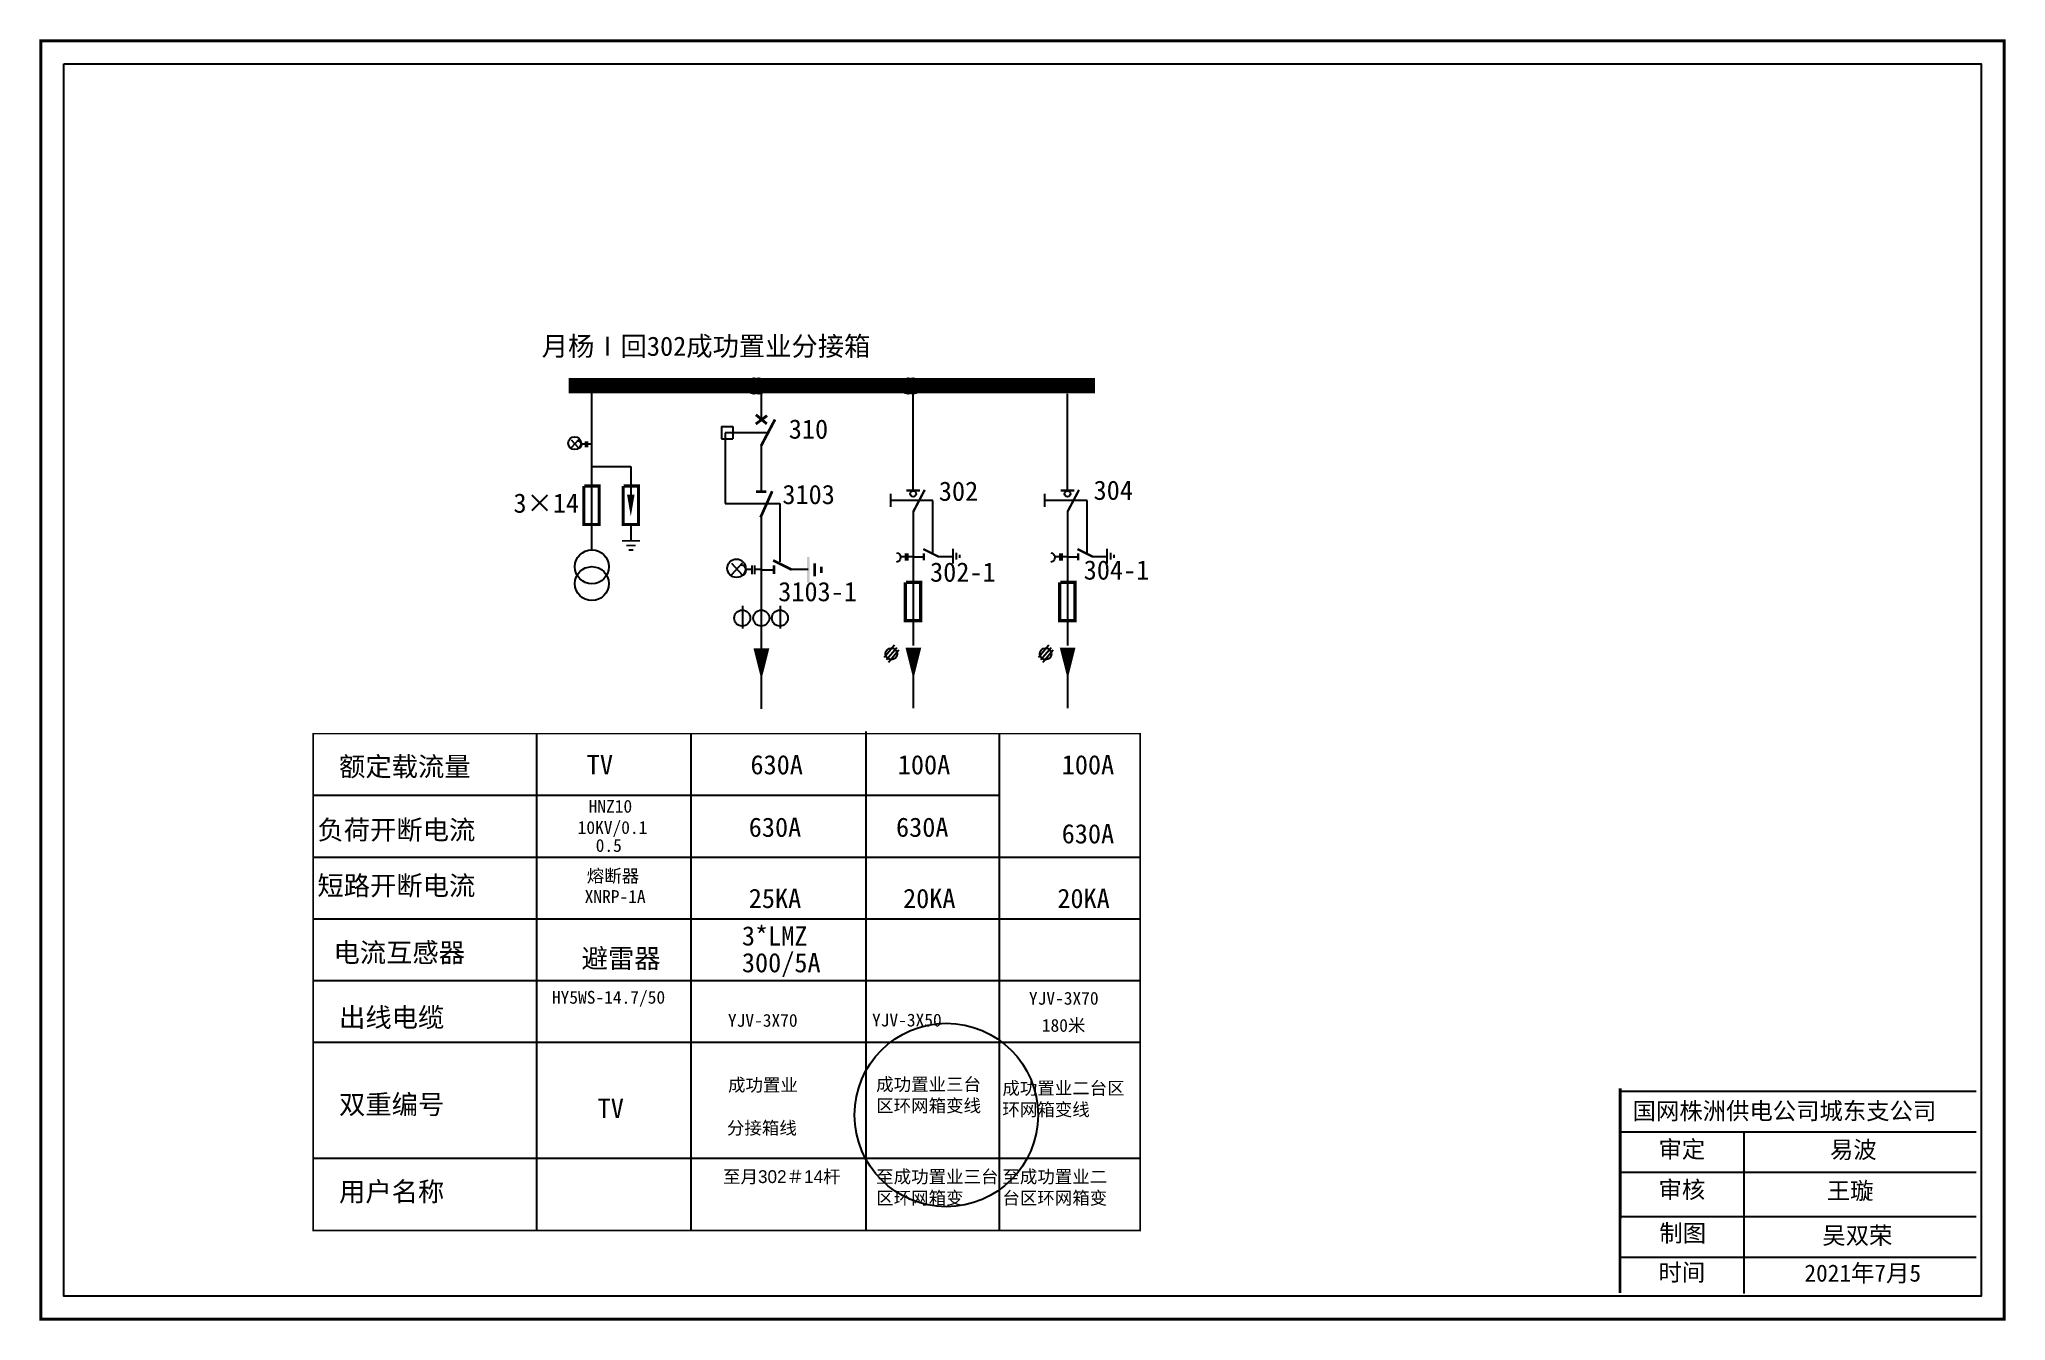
# Model space of a CAD drawing. Extents: x -1617 to -835, y -1850 to -1503.
# Drawn here: x -1090.3 to -835.4, y -1669.4 to -1503.3 of the extents above; entities that cross this region are included whole.
import ezdxf

# ---------------------------------------------------------------- set-up
doc = ezdxf.new("R2010")
doc.units = 0
doc.header["$LTSCALE"] = 0.774411
doc.linetypes.add('ACAD_ISO02W100', pattern=[15, 12, -3])
doc.linetypes.add('DASHED', pattern=[0.45, 0.3, -0.15])
doc.layers.get('0').update_dxf_attribs({"linetype": 'CONTINUOUS'})
doc.layers.add('1', color=7, linetype='CONTINUOUS')
doc.styles.get("Standard").update_dxf_attribs({"font": '', "height": 2.5})
doc.styles.add('字体', font='simkai_0.ttf', dxfattribs={"height": 2.5})
doc.styles.get('Standard').set_extended_font_data('SimSun')

msp = doc.modelspace()

# ---------------------------------------------------------------- texts
for s, p in [('月杨Ⅰ回302成功置业分接箱', (-1025.2, -1544.34)), ('310', (-993.17, -1555.08)), ('3×14', (-1028.86, -1564.68)), ('3103', (-994, -1563.56)), ('302', (-973.72, -1563.13)), ('304', (-953.66, -1563.01)), ('302-1', (-974.86, -1573.62)), ('304-1', (-954.94, -1573.35)), ('3103-1', (-994.54, -1576.15)), ('额定载流量', (-1051.47, -1598.83)), ('TV', (-1019.36, -1598.59)), ('630A', (-998.14, -1598.59)), ('100A', (-979.04, -1598.59)), ('100A', (-957.79, -1598.59)), ('负荷开断电流', (-1054.27, -1607.04)), ('630A', (-998.36, -1606.69)), ('630A', (-979.27, -1606.69)), ('630A', (-957.79, -1607.54)), ('短路开断电流', (-1054.27, -1614.26)), ('25KA', (-998.36, -1615.92)), ('20KA', (-978.36, -1615.92)), ('20KA', (-958.36, -1615.92)), ('3*LMZ', (-999.25, -1620.78)), ('电流互感器', (-1052.19, -1622.94)), ('避雷器', (-1020.03, -1623.7)), ('300/5A', (-999.25, -1624.25)), ('出线电缆', (-1051.47, -1631.34)), ('双重编号', (-1051.47, -1642.63)), ('用户名称', (-1051.47, -1653.93))]:
    msp.add_text(s, height=2.5).set_placement(p)
at = {"linetype": 'DASHED'}
for s, height, p in [('HNZ10', 1.66, (-1019.12, -1603.56)), ('10KV/0.1', 1.66, (-1020.54, -1606.31)), ('0.5', 1.66, (-1018.2, -1608.64)), ('熔断器', 1.66, (-1019.36, -1612.59)), ('XNRP-1A', 1.66, (-1019.63, -1615.26)), ('HY5WS-14.7/50', 1.6602, (-1023.88, -1628.32)), ('YJV-3X70', 1.66, (-962.04, -1628.45)), ('YJV-3X70', 1.66, (-1001.06, -1631.31)), ('YJV-3X50', 1.66, (-982.38, -1631.27)), ('180米', 1.66, (-960.37, -1631.96)), ('成功置业 ', 1.66, (-1001.05, -1639.68)), ('分接箱线', 1.66, (-1001.19, -1645.26))]:
    msp.add_text(s, height=height, dxfattribs=at).set_placement(p)
at = {"linetype": 'DASHED', "attachment_point": 1}
for s, insert, char_height, width in [('成功置业三台区环网箱变线', (-981.84, -1637.94), 1.6602, 14.9363), ('成功置业二台区\\P环网箱变线', (-965.48, -1638.44), 1.66, 21.5254), ('{\\f\uffbfﾬￌﾣﾤ_GB2312|b0|i0|c134|p49;至月302＃14杆}', (-1001.69, -1649.91), 1.6602, 21.5254), ('至成功置业三台区环网箱变', (-981.84, -1649.91), 1.6602, 15.8423), ('至成功置业二\\P台区环网箱变', (-965.48, -1649.91), 1.66, 21.5254)]:
    msp.add_mtext(s, dxfattribs=dict(at, insert=insert, char_height=char_height, width=width))
at = {"color": 0, "linetype": 'Continuous', "attachment_point": 1, "style": '字体'}
for s, insert, char_height, width in [('国网株洲供电公司城东支公司', (-883.78, -1641.11), 2.2199, 60.6906), ('\\f\uffbfﾬￌﾣﾤ_GB2312|b0|i0|c134|p49;审定', (-880.43, -1646.08), 2.2199, 17.3608), ('易波', (-858.2, -1646.13), 2.22, 17.3608), ('\\f\uffbfﾬￌﾣﾤ_GB2312|b0|i0|c134|p49;审核', (-880.43, -1651.31), 2.2199, 17.3608), ('王璇', (-858.61, -1651.46), 2.22, 17.3608), ('\\f\uffbfﾬￌﾣﾤ_GB2312|b0|i0|c134|p49;制图', (-880.31, -1656.95), 2.2199, 17.3608), ('吴双荣', (-859.19, -1657.25), 2.22, 17.3608), ('\\f\uffbfﾬￌﾣﾤ_GB2312|b0|i0|c134|p49;时间', (-880.43, -1662.04), 2.2199, 17.3608), ('2021年7月5', (-861.51, -1662.13), 2.22, 32.4712)]:
    msp.add_mtext(s, dxfattribs=dict(at, insert=insert, char_height=char_height, width=width))
at = {"layer": '1'}
msp.add_text('TV', height=2.5, dxfattribs=at).set_placement((-1017.95, -1643.12))

# ---------------------------------------------------------------- blocks, each defined once
blk = doc.blocks.new('JD')
for points in [[(-2, 0.2), (-2, -0.2), (2, 0.2), (2, -0.2)], [(1, -1.2), (1, -0.8), (-1, -1.2), (-1, -0.8)], [(-0.5, -1.8), (-0.5, -2.2), (0.5, -1.8), (0.5, -2.2)]]:
    blk.add_trace(points)

# ---------------------------------------------------------------- linework, layer by layer
for p, q in [((-1018.73, -1548.22), (-1018.73, -1569.57)), ((-996.76, -1548.22), (-996.76, -1552.65)), ((-977.1, -1549.25), (-977.1, -1561.76)), ((-957.1, -1549.25), (-957.1, -1561.76)), ((-1001.88, -1553.48), (-1000.44, -1553.48)), ((-1001.88, -1553.48), (-1001.88, -1555.08)), ((-1001.42, -1554.31), (-1001.42, -1563.47)), ((-996.04, -1554.31), (-1001.42, -1554.31)), ((-1000.44, -1553.48), (-1000.44, -1555.08)), ((-1001.88, -1555.08), (-1000.44, -1555.08)), ((-996.76, -1555.92), (-996.76, -1561.87)), ((-1018.75, -1558.68), (-1013.65, -1558.68)), ((-1013.65, -1558.68), (-1013.65, -1562.41)), ((-1001.42, -1563.47), (-994.32, -1563.47)), ((-996.76, -1564.85), (-996.76, -1582.41)), ((-994.32, -1563.47), (-994.32, -1571.03)), ((-977.04, -1564.49), (-977.04, -1581.9)), ((-957.04, -1564.49), (-957.04, -1581.9)), ((-1013.65, -1566.32), (-1013.65, -1568.25)), ((-996.76, -1572.06), (-995.1, -1572.06)), ((-992.93, -1572.01), (-990.67, -1572.01)), ((-977.04, -1570.39), (-975.66, -1570.39)), ((-973.85, -1570.35), (-971.97, -1570.35)), ((-957.04, -1570.39), (-955.66, -1570.39)), ((-953.85, -1570.35), (-951.97, -1570.35)), ((-999.15, -1576.75), (-999.15, -1579.67)), ((-994.27, -1576.75), (-994.27, -1579.67)), ((-979.46, -1581.86), (-980.79, -1583.45)), ((-979.17, -1582.17), (-980.49, -1583.76)), ((-978.9, -1582.5), (-980.23, -1584.09)), ((-977.05, -1582.91), (-977.05, -1590)), ((-959.46, -1581.86), (-960.79, -1583.45)), ((-959.17, -1582.17), (-960.49, -1583.76)), ((-958.9, -1582.5), (-960.23, -1584.09)), ((-957.05, -1582.91), (-957.05, -1590)), ((-996.75, -1584.77), (-996.75, -1590.11)), ((-983.18, -1593.02), (-983.18, -1657.59)), ((-1025.88, -1593.31), (-1025.88, -1657.72)), ((-1025.88, -1593.31), (-1025.88, -1657.72)), ((-1005.88, -1593.31), (-1005.88, -1657.72)), ((-965.88, -1593.31), (-965.88, -1657.72)), ((-965.88, -1593.31), (-965.88, -1657.72))]:
    msp.add_line(p, q)
at = {"linetype": 'Continuous'}
for p, q in [((-1020.41, -1555.22), (-1021.37, -1556.26)), ((-1021.37, -1555.22), (-1020.41, -1556.26)), ((-971.92, -1569.37), (-971.92, -1571.27)), ((-971.48, -1569.86), (-971.48, -1570.74)), ((-971.04, -1570.12), (-971.04, -1570.52)), ((-951.92, -1569.37), (-951.92, -1571.27)), ((-951.48, -1569.86), (-951.48, -1570.74)), ((-951.04, -1570.12), (-951.04, -1570.52)), ((-1000.59, -1571.23), (-999.21, -1572.72)), ((-999.21, -1571.23), (-1000.59, -1572.72)), ((-1054.83, -1601.31), (-965.88, -1601.31)), ((-1054.83, -1609.31), (-947.61, -1609.31)), ((-1054.83, -1617.31), (-947.61, -1617.31)), ((-1054.83, -1625.31), (-947.56, -1625.31)), ((-1054.83, -1633.31), (-947.61, -1633.31)), ((-1054.83, -1648.36), (-947.61, -1648.36))]:
    msp.add_line(p, q, dxfattribs=at)
at = {"color": 0, "linetype": 'Continuous'}
for p, q in [((-885.39, -1639.66), (-839.24, -1639.66)), ((-885.39, -1644.93), (-839.24, -1644.93)), ((-869.37, -1644.95), (-869.37, -1665.9)), ((-885.39, -1650.18), (-839.24, -1650.18)), ((-885.39, -1655.92), (-839.24, -1655.92)), ((-885.39, -1661.17), (-839.24, -1661.17))]:
    msp.add_line(p, q, dxfattribs=at)
at = {"color": 0, "linetype": 'Continuous', "const_width": 0.37}
msp.add_lwpolyline([(-1090.14, -1503.5), (-835.61, -1503.5), (-835.61, -1669.22), (-1090.14, -1669.22)], close=True, dxfattribs=at)
at = {"color": 0, "linetype": 'Continuous'}
msp.add_lwpolyline([(-1087.14, -1506.49), (-838.6, -1506.49), (-838.6, -1666.23), (-1087.14, -1666.23)], close=True, dxfattribs=at)
for points, const_width in [([(-1021.7, -1548.22), (-953.46, -1548.22)], 2), ([(-997.45, -1553.18), (-995.98, -1552.09)], 0.36), ([(-997.43, -1551.98), (-996.02, -1553.16)], 0.36), ([(-996.76, -1556.01), (-994.96, -1552.6)], 0.36), ([(-1019.74, -1561.22), (-1019.74, -1566.2), (-1017.75, -1566.2), (-1017.75, -1561.22), (-1019.68, -1561.22)], 0.42), ([(-1014.64, -1561.22), (-1014.64, -1566.2), (-1012.65, -1566.2), (-1012.65, -1561.22), (-1014.58, -1561.22)], 0.42), ([(-997.41, -1561.96), (-996.07, -1561.96)], 0.36), ([(-996.83, -1565.29), (-995.32, -1561.89)], 0.36), ([(-977.93, -1561.8), (-976.16, -1561.8)], 0.3), ([(-977.04, -1564.56), (-975.55, -1561.72)], 0.3), ([(-957.93, -1561.8), (-956.16, -1561.8)], 0.3), ([(-957.04, -1564.56), (-955.55, -1561.72)], 0.3), ([(-975.74, -1569.39), (-973.74, -1570.39)], 0.3), ([(-975.66, -1569.93), (-975.66, -1570.85)], 0.3), ([(-955.74, -1569.39), (-953.74, -1570.39)], 0.3), ([(-955.66, -1569.93), (-955.66, -1570.85)], 0.3), ([(-995.19, -1570.86), (-992.79, -1572.06)], 0.36), ([(-995.1, -1571.5), (-995.1, -1572.61)], 0.36), ([(-978.05, -1573.7), (-978.05, -1578.67), (-976.07, -1578.67), (-976.07, -1573.7), (-977.99, -1573.7)], 0.42), ([(-958.05, -1573.7), (-958.05, -1578.67), (-956.07, -1578.67), (-956.07, -1573.7), (-957.99, -1573.7)], 0.42)]:
    msp.add_lwpolyline(points, dxfattribs=dict(const_width=const_width))
for points, format in [([(-1013.65, -1562.34, 0.98, 0, 0), (-1013.65, -1565.14, 0, 0, 0)], "xyseb"), ([(-979.22, -1569.86, -0.877934), (-979.2, -1571.08)], "xyb"), ([(-959.22, -1569.86, -0.877934), (-959.2, -1571.08)], "xyb"), ([(-999.38, -1571.42, -0.877934), (-999.35, -1572.88)], "xyb"), ([(-996.72, -1582.27, 2.05, 0, 0), (-996.72, -1586.34, 0, 0, 0)], "xyseb"), ([(-977.02, -1582.16, 2.05, 0, 0), (-977.02, -1586.23, 0, 0, 0)], "xyseb"), ([(-957.02, -1582.16, 2.05, 0, 0), (-957.02, -1586.23, 0, 0, 0)], "xyseb")]:
    msp.add_lwpolyline(points, format=format)
for points in [[(-980, -1562.25), (-980, -1563.92)], [(-960, -1562.25), (-960, -1563.92)], [(-978.05, -1569.96), (-978.05, -1570.87)], [(-977.77, -1569.96), (-977.77, -1570.87)], [(-958.05, -1569.96), (-958.05, -1570.87)], [(-957.77, -1569.96), (-957.77, -1570.87)], [(-997.97, -1572.04), (-998.73, -1572.04)], [(-997.97, -1571.53), (-997.97, -1572.63)], [(-997.63, -1571.53), (-997.63, -1572.63)], [(-996.76, -1572.04), (-997.63, -1572.04)], [(-978.05, -1570.38), (-978.69, -1570.38)], [(-977.05, -1570.38), (-977.77, -1570.38)], [(-958.05, -1570.38), (-958.69, -1570.38)], [(-957.05, -1570.38), (-957.77, -1570.38)]]:
    msp.add_lwpolyline(points)
at = {"linetype": 'ACAD_ISO02W100'}
for points in [[(-974.51, -1569.92), (-974.51, -1563.09), (-980, -1563.09)], [(-954.51, -1569.92), (-954.51, -1563.09), (-960, -1563.09)]]:
    msp.add_lwpolyline(points, dxfattribs=at)
at = {"linetype": 'Continuous', "const_width": 0.2}
msp.add_lwpolyline([(-1025.88, -1593.31), (-1054.83, -1593.31), (-1054.83, -1657.72), (-947.61, -1657.72), (-947.61, -1593.31), (-1025.88, -1593.31)], dxfattribs=at)
at = {"color": 0, "linetype": 'Continuous', "const_width": 0.37}
msp.add_lwpolyline([(-885.39, -1639.31), (-885.42, -1665.81)], dxfattribs=at)
for centre, radius in [((-997.68, -1548.25), 0.996), ((-997.06, -1548.25), 0.996), ((-977.68, -1548.25), 0.996), ((-977.06, -1548.25), 0.996), ((-977.04, -1562.22), 0.384), ((-957.04, -1562.22), 0.384), ((-1018.69, -1571.68), 2.2), ((-1018.69, -1573.87), 2.2), ((-999.2, -1578.34), 1.04), ((-996.73, -1578.34), 1.04), ((-994.32, -1578.34), 1.04), ((-979.88, -1582.98), 0.757), ((-959.88, -1582.98), 0.757)]:
    msp.add_circle(centre, radius)
at = {"linetype": 'Continuous'}
for centre, radius in [((-1020.93, -1555.66), 0.83), ((-999.95, -1571.87), 1.19)]:
    msp.add_circle(centre, radius, dxfattribs=at)
at = {"color": 1, "linetype": 'Continuous'}
msp.add_circle((-972.75, -1642.75), 11.89, dxfattribs=at)
at = {"layer": '1'}
for points in [[(-1020.53, -1555.34, -0.877934), (-1020.51, -1556.36)], [(-1020.52, -1555.35, -0.877934), (-1020.5, -1556.37)], [(-999.38, -1571.4, -0.877934), (-999.35, -1572.86)]]:
    msp.add_lwpolyline(points, format="xyb", dxfattribs=at)
for points in [[(-1019.54, -1555.78), (-1020.07, -1555.78)], [(-1019.54, -1555.43), (-1019.54, -1556.19)], [(-1019.3, -1555.43), (-1019.3, -1556.19)], [(-1018.69, -1555.78), (-1019.3, -1555.78)]]:
    msp.add_lwpolyline(points, dxfattribs=at)

# ---------------------------------------------------------------- block references
at = {"xscale": 0.5879999999770007, "yscale": 0.5879999998956009, "zscale": 0.588}
msp.add_blockref('JD', (-1013.62, -1568.33), dxfattribs=at)
at = {"xscale": 0.8399999998509884, "yscale": 0.8399999998509884, "zscale": 0.84, "rotation": 90}
msp.add_blockref('JD', (-990.64, -1572.08), dxfattribs=at)

msp.set_redraw_order([(e.dxf.handle, doc.entitydb.next_handle()) for e in msp.query("TEXT MTEXT ATTDEF DIMENSION ARC_DIMENSION")])  # texts and dimensions are drawn at this point

doc.saveas('drawing.dxf')
